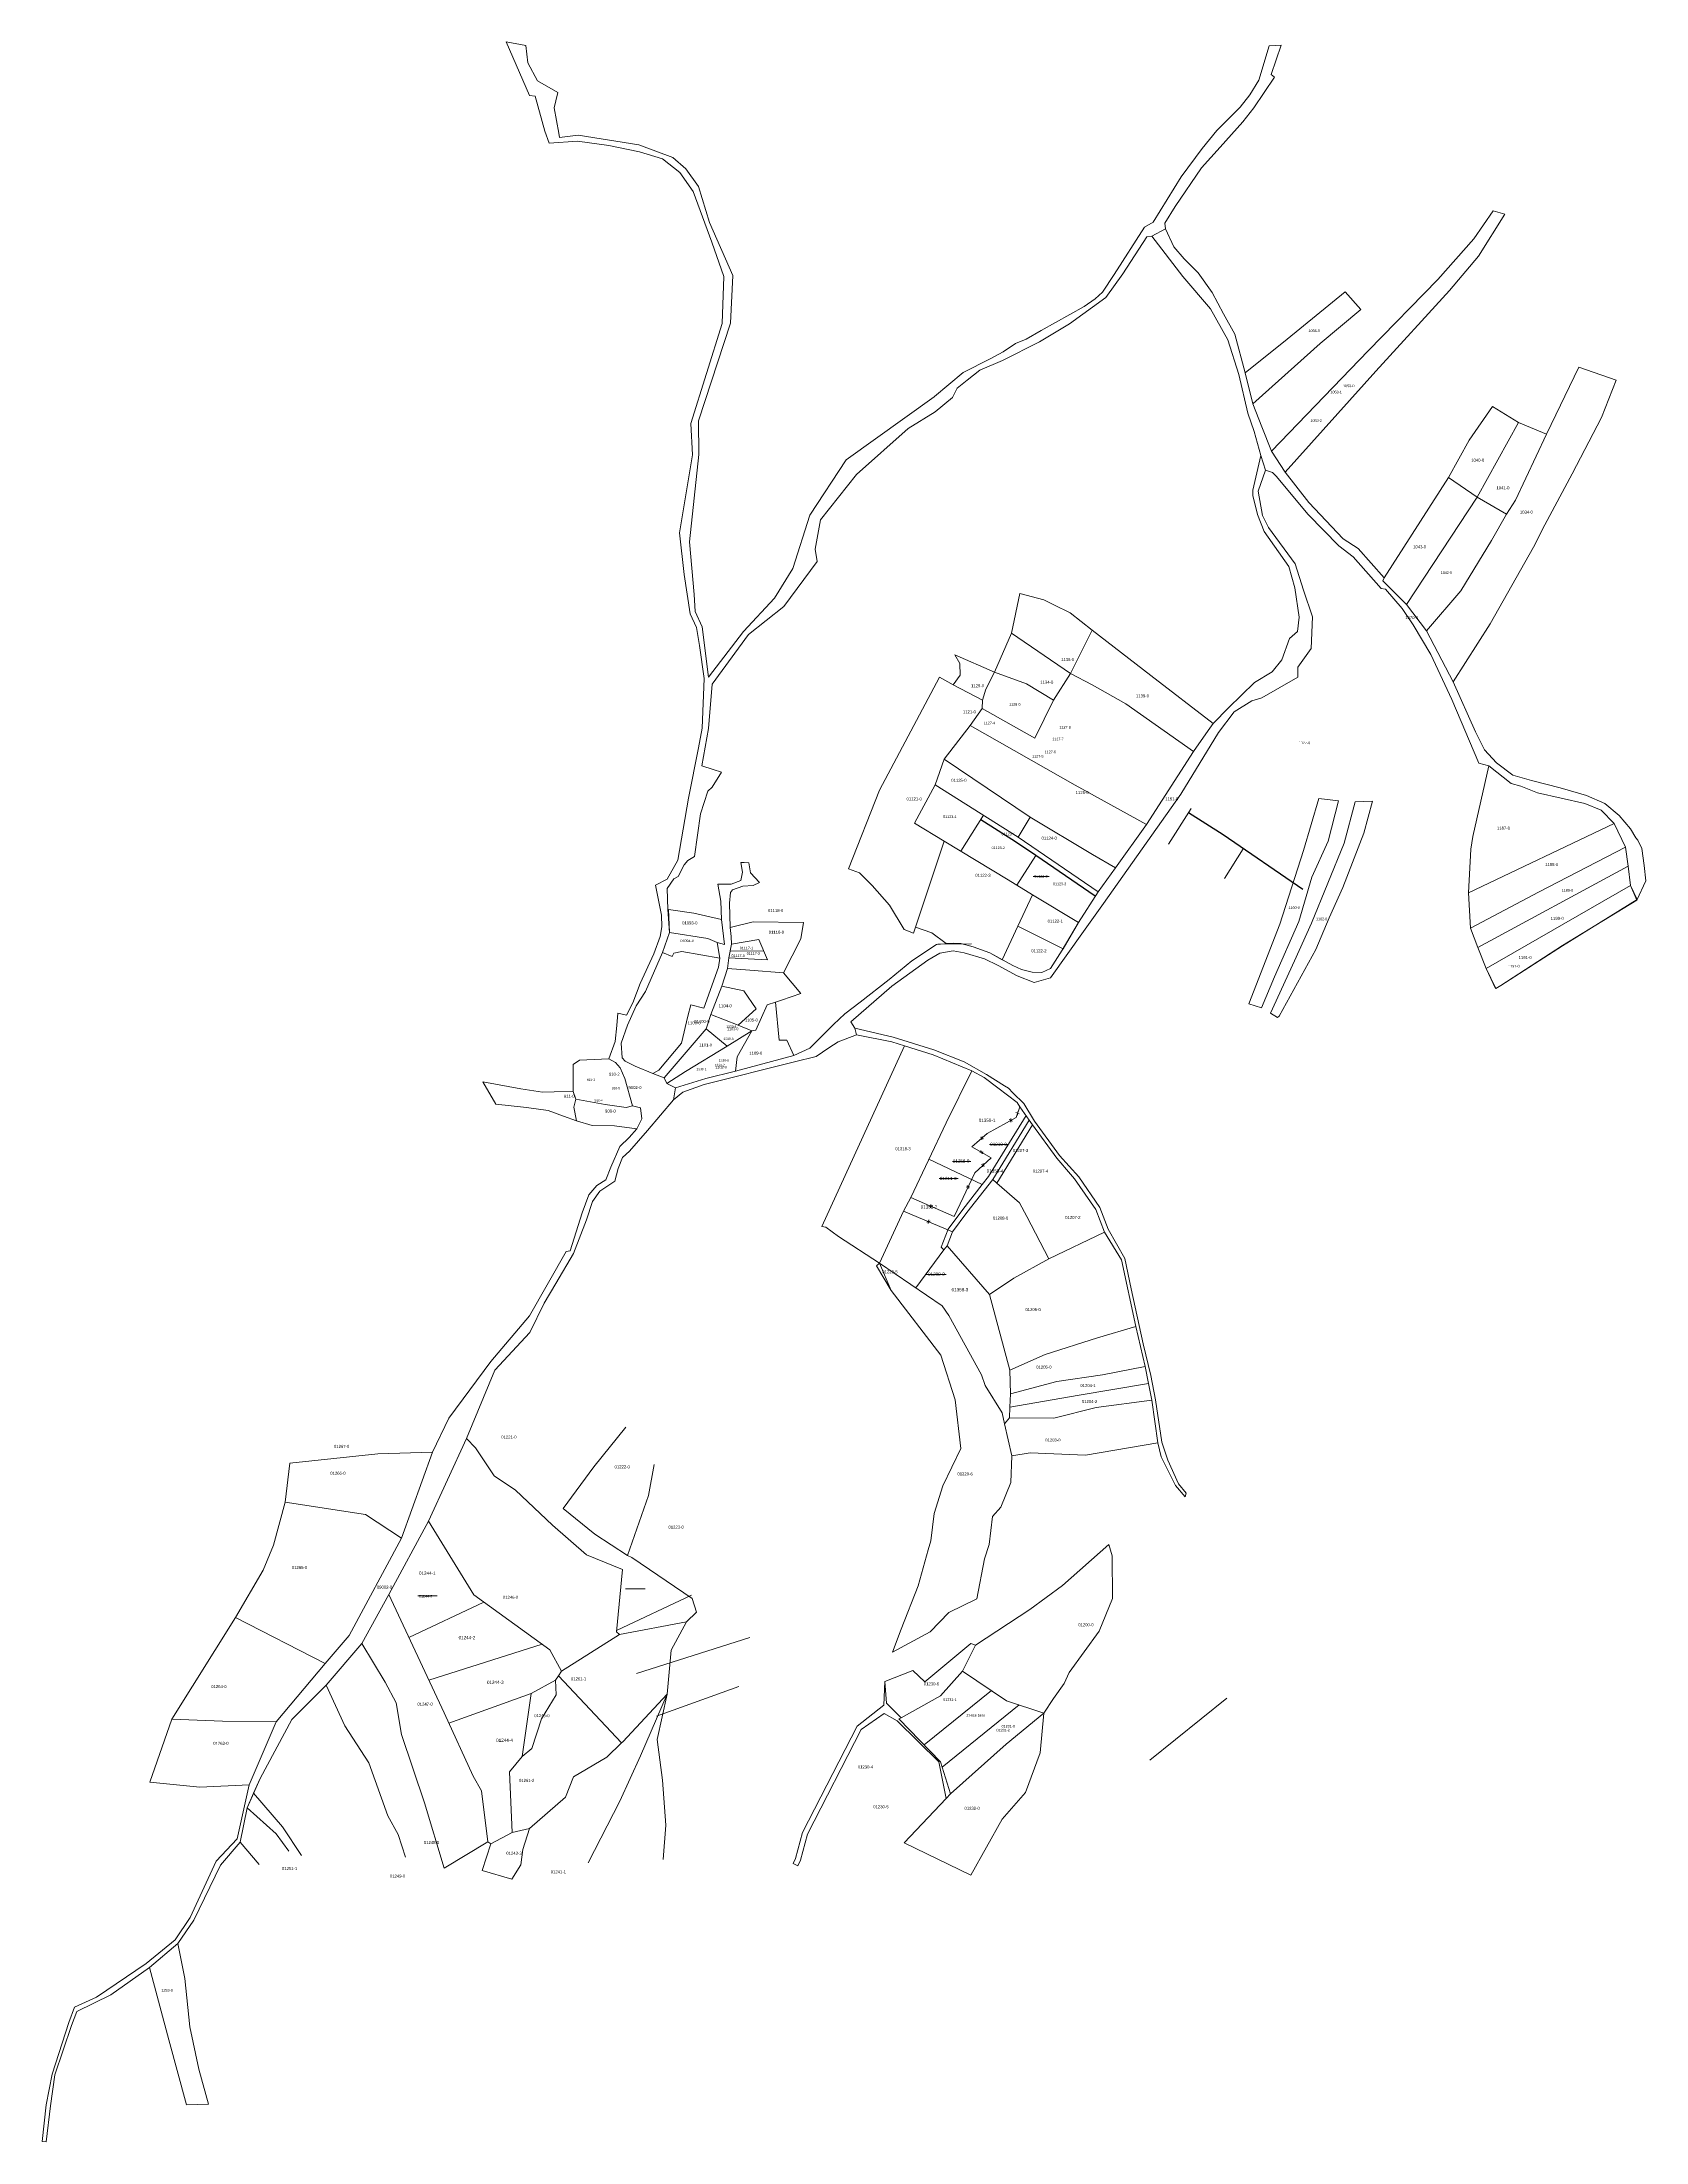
# Model space of a CAD drawing. Header units: metres. Extents: x 7510550 to 7511784, y 4687677 to 4689293.
import ezdxf
from ezdxf.enums import TextEntityAlignment as Align

# ---------------------------------------------------------------- set-up
doc = ezdxf.new("R2010")
doc.units = ezdxf.units.M
for name, color, linetype, lineweight in [('label', 1, 'Continuous', 0), ('Ndarje e re', 1, 'Continuous', 0), ('Nr Parceles Baze', 7, 'Continuous', 0), ('Nr-Kojshi', 251, 'Continuous', 0), ('Nr-Ri', 1, 'Continuous', 0), ('Parc-Kojshi', 251, 'Continuous', 0), ('Parc-Re', 7, 'Continuous', 0), ('Parcela Baze', 7, 'Continuous', 0), ('Pikat Ndarjes garb', 1, 'Continuous', 0)]:
    doc.layers.add(name, color=color, linetype=linetype, lineweight=lineweight)
doc.styles.get("Standard").update_dxf_attribs({"font": 'arial.ttf'})

msp = doc.modelspace()

# ---------------------------------------------------------------- linework, layer by layer
at = {"layer": 'label', "flags": 128}
for points in [[(7511312.7, 4688650.9), (7511324.9, 4688650.9)], [(7511294.3, 4688463.8), (7511296.7, 4688462.6)], [(7511295.4, 4688461.8), (7511295.6, 4688464.5)], [(7511299.4, 4688469.2), (7511301.8, 4688468)], [(7511300.5, 4688467.2), (7511300.8, 4688469.9)], [(7511272.1, 4688450.1), (7511274.5, 4688448.9)], [(7511273.4, 4688437.3), (7511272.5, 4688439.8)], [(7511273.2, 4688448.2), (7511273.5, 4688450.8)], [(7511279, 4688444.4), (7511293.8, 4688444.4)], [(7511271.6, 4688438.6), (7511274.3, 4688438.5)], [(7511272.9, 4688429.1), (7511275.3, 4688427.9)], [(7511274, 4688427.2), (7511274.2, 4688429.9)], [(7511240.3, 4688418.4), (7511255, 4688418.4)], [(7511261.2, 4688411.7), (7511263.9, 4688411.9)], [(7511263.1, 4688410.6), (7511262, 4688413)], [(7511232.6, 4688396.5), (7511235.1, 4688397.5)], [(7511233.9, 4688398.3), (7511233.9, 4688395.7)], [(7511233.4, 4688385.4), (7511230.8, 4688384.8)], [(7511231.9, 4688383.7), (7511232.3, 4688386.4)], [(7511230.3, 4688344.5), (7511245.8, 4688344.5)]]:
    msp.add_lwpolyline(points, dxfattribs=at)
at = {"layer": 'Ndarje e re', "flags": 128}
for points in [[(7511416.8, 4688675.7), (7511434.2, 4688703.2)], [(7511256.9, 4688670.4), (7511274.4, 4688697.9)], [(7511300.2, 4688644.1), (7511314.6, 4688666.9)], [(7511460, 4688649.4), (7511474.4, 4688672.2)], [(7511105.3, 4688593.6), (7511079.4, 4688593.3)], [(7511265.1, 4688598.9), (7511239.3, 4688598.6)], [(7511307.2, 4688466.8), (7511278.3, 4688419.8), (7511273.5, 4688413.7), (7511258.5, 4688394.6), (7511247.2, 4688379.3), (7511241.8, 4688365.6), (7511243.8, 4688363.4)], [(7511273.5, 4688413.6), (7511232.4, 4688433.2)], [(7511250.5, 4688431.5), (7511264.6, 4688431.5)], [(7511243.8, 4688363.4), (7511222.5, 4688334.1)], [(7511246.5, 4688366.4), (7511243.8, 4688363.4)], [(7510998.9, 4688102.5), (7511014, 4688102.5)], [(7510889.9, 4688092.2), (7510832.2, 4688065)], [(7510839.1, 4688097.2), (7510854.1, 4688097.2)], [(7511049.8, 4688097.5), (7510992, 4688070.3)], [(7510934.8, 4688059.8), (7510847.6, 4688032.1)], [(7511094.6, 4688065.1), (7511007.5, 4688037.4)], [(7510926.3, 4688021.9), (7510863, 4687999.1)], [(7511086.1, 4688027.2), (7511022.8, 4688004.4)], [(7511242.6, 4687965.3), (7511302, 4688013.1)], [(7511402.5, 4687970.6), (7511461.8, 4688018.4)]]:
    msp.add_lwpolyline(points, dxfattribs=at)
at = {"layer": 'Ndarje e re', "lineweight": -3, "flags": 128}
for points in [[(7511520.3, 4688640.9), (7511458.8, 4688682.9), (7511432.1, 4688699.8)], [(7511360.5, 4688635.6), (7511314.6, 4688666.9), (7511299, 4688677.6), (7511272.3, 4688694.5)]]:
    msp.add_lwpolyline(points, dxfattribs=at)
at = {"layer": 'Parc-Kojshi'}
for points in [[(7511035.9, 4688478.8), (7511037.5, 4688488.1), (7511030.8, 4688491.4), (7511028.8, 4688495.8), (7511020.1, 4688499.2), (7511006.4, 4688504.9), (7510998.7, 4688508.6), (7510996.3, 4688511.3), (7510995.6, 4688522.6), (7511000.6, 4688536.5), (7511007.2, 4688551.2), (7511014.4, 4688562.2), (7511027.5, 4688592.2), (7511032.8, 4688607.6), (7511031.6, 4688625.5), (7511031.1, 4688641.7), (7511036.2, 4688648.9), (7511039.4, 4688650.9), (7511044, 4688659.8), (7511047, 4688663.2), (7511052.1, 4688666.2), (7511056.7, 4688699), (7511062.2, 4688716.4), (7511065.6, 4688719.7), (7511072.8, 4688731.1), (7511066.5, 4688733.2), (7511057.8, 4688736.1), (7511062.9, 4688764.8), (7511065.7, 4688798.8), (7511093.6, 4688837.2), (7511120.7, 4688858.7), (7511146.4, 4688893.4), (7511145, 4688902.8), (7511149.1, 4688925.3), (7511176.6, 4688960.3), (7511216.6, 4688995.7), (7511237.3, 4689008.4), (7511250.7, 4689019.5), (7511254.2, 4689026.7), (7511261.8, 4689032.9), (7511271.6, 4689040.7), (7511289.1, 4689047.9), (7511317.5, 4689062.3), (7511340.7, 4689076.3), (7511368.5, 4689096.6), (7511381.7, 4689114.7), (7511400.1, 4689143.1), (7511404.1, 4689143.8), (7511414.4, 4689149.4), (7511414.1, 4689153.7), (7511421.9, 4689166.6), (7511442.2, 4689196.2), (7511456.6, 4689212.3), (7511474.1, 4689231.8), (7511482.4, 4689242.5), (7511498.4, 4689266), (7511495.9, 4689268.3), (7511503.5, 4689290.7), (7511494.4, 4689290.2), (7511486.4, 4689263.7), (7511479.4, 4689252.4), (7511472.1, 4689243.1), (7511454.1, 4689225.1), (7511442.7, 4689211.3), (7511426.6, 4689189.5), (7511405.1, 4689154.4), (7511398.3, 4689150.7), (7511374.9, 4689114.3), (7511366, 4689100.7), (7511360.5, 4689095.6), (7511351.8, 4689089.6), (7511318.8, 4689071.1), (7511307.3, 4689064.5), (7511299, 4689061), (7511289.5, 4689054.6), (7511279.7, 4689049.4), (7511258.8, 4689038.7), (7511236.7, 4689020.2), (7511236.5, 4689020.1), (7511168.8, 4688971.5), (7511140.9, 4688929), (7511127.7, 4688887.9), (7511113.6, 4688865.1), (7511089.7, 4688839.5), (7511062.9, 4688804.3), (7511058, 4688842.9), (7511052.5, 4688854.8), (7511051.9, 4688867.8), (7511048.3, 4688908.5), (7511055.5, 4688975.7), (7511055.2, 4689001.7), (7511079.7, 4689076.7), (7511081.5, 4689113.4), (7511063.7, 4689154.2), (7511055.1, 4689181.9), (7511045.4, 4689195.5), (7511035.4, 4689204.3), (7511009.2, 4689214.1), (7510962.5, 4689221.4), (7510948.2, 4689219.7), (7510947.7, 4689223), (7510944.1, 4689242.4), (7510945.2, 4689248), (7510946.9, 4689254.2), (7510931.2, 4689263.2), (7510923.8, 4689277.2), (7510922.2, 4689290.4), (7510907, 4689293.2), (7510925.1, 4689251.9), (7510929.5, 4689251.6), (7510936.9, 4689224.6), (7510940.3, 4689215.3), (7510961.9, 4689216.8), (7510986.1, 4689213.5), (7511009.7, 4689208.7), (7511027.3, 4689203.3), (7511040.7, 4689192.8), (7511051, 4689178), (7511065.3, 4689139.2), (7511074.6, 4689112.8), (7511073.3, 4689076.4), (7511049.2, 4688999.4), (7511050.6, 4688975.5), (7511040.4, 4688915.4), (7511044.1, 4688883.4), (7511048.8, 4688853.1), (7511053.7, 4688842.4), (7511055.8, 4688828.6), (7511059.4, 4688803.2), (7511057.9, 4688765.1), (7511055.1, 4688749.9), (7511047.3, 4688711), (7511039.1, 4688663.3), (7511031.1, 4688648.7), (7511022, 4688644.1), (7511026.6, 4688621), (7511027, 4688612), (7511025.5, 4688604.5), (7511020.7, 4688591.3), (7511010.3, 4688568.4), (7511004.6, 4688553.6), (7510999.7, 4688544.1), (7510993, 4688545.5), (7510992.3, 4688536.1), (7510991.1, 4688523.9), (7510986.2, 4688510.5), (7510991.3, 4688507.7), (7510994.9, 4688503.5), (7510998.4, 4688495.4), (7511004.4, 4688474.3), (7511010.5, 4688472.8), (7511011.6, 4688464.3), (7511007.7, 4688456.6), (7511001.7, 4688449.8), (7510994.7, 4688443.1), (7510987.7, 4688427.1), (7510983.8, 4688417.2), (7510976.9, 4688413), (7510970.6, 4688405.8), (7510965.7, 4688391.8), (7510956.4, 4688362.6), (7510953.4, 4688362.1), (7510925.1, 4688312.7), (7510895.4, 4688277.6), (7510863, 4688233.8), (7510850.3, 4688207.8), (7510826.5, 4688141.4), (7510786.4, 4688066.5), (7510767.8, 4688045), (7510730.1, 4688000.2), (7510709.4, 4687951.7), (7510700, 4687910.1), (7510684, 4687892.9), (7510663.8, 4687849.4), (7510652.4, 4687832.3), (7510630.1, 4687814), (7510591.7, 4687788.2), (7510575, 4687780.4), (7510570.6, 4687768.7), (7510557.8, 4687728.9), (7510553.1, 4687705.3), (7510549.9, 4687677.1), (7510553.1, 4687676.7), (7510556.4, 4687704.6), (7510559.8, 4687728.4), (7510572.6, 4687766.3), (7510576.8, 4687777.2), (7510602.8, 4687789.9), (7510632.5, 4687811.1), (7510654.5, 4687829.5), (7510666.7, 4687847.4), (7510687.2, 4687889.7), (7510702.3, 4687907.4), (7510707.8, 4687934), (7510717.7, 4687956.6), (7510742.2, 4688001.8), (7510768.7, 4688028.3), (7510795.9, 4688060.4), (7510816.8, 4688098), (7510847.3, 4688154.5), (7510876.6, 4688218.1), (7510898.4, 4688270.9), (7510925.3, 4688299.9), (7510936.4, 4688322.3), (7510945.3, 4688337.6), (7510958.9, 4688360.6), (7510969, 4688386.6), (7510973.5, 4688400.6), (7510979.2, 4688408.6), (7510990.7, 4688416.3), (7510993.2, 4688426), (7510996.6, 4688434.6), (7511002, 4688439.3), (7511015.9, 4688455.4), (7511035.9, 4688478.8)], [(7511738.6, 4688713.1), (7511718.3, 4688719), (7511696.1, 4688724.6), (7511681.8, 4688728.9), (7511669.2, 4688738.4), (7511659.9, 4688748.2), (7511653, 4688762.1), (7511635.8, 4688800.6), (7511615.4, 4688840), (7511600.1, 4688860.2), (7511581.9, 4688878.4), (7511582.8, 4688880.8), (7511562.9, 4688903.2), (7511551.3, 4688910.7), (7511524.8, 4688938.6), (7511506.5, 4688962), (7511496.2, 4688978.2), (7511488.7, 4688996.9), (7511481.8, 4689014.7), (7511475.8, 4689038.4), (7511467.8, 4689068.4), (7511459.2, 4689083.9), (7511450.4, 4689100.4), (7511439.7, 4689115.5), (7511429, 4689126.3), (7511420.9, 4689135.6), (7511414.4, 4689149.4), (7511404.1, 4689143.8), (7511427.9, 4689112.6), (7511449.2, 4689087.8), (7511462.4, 4689063.8), (7511470.9, 4689037.2), (7511477.9, 4689007.5), (7511482.8, 4688993.3), (7511487.9, 4688974.8), (7511491.5, 4688963.7), (7511496.9, 4688961.9), (7511499.6, 4688959), (7511524.2, 4688929.6), (7511547.9, 4688905.3), (7511559, 4688897), (7511580.4, 4688872.5), (7511583.7, 4688871.9), (7511596.6, 4688857.1), (7511605, 4688844.6), (7511618.6, 4688821.8), (7511634.9, 4688787), (7511655.7, 4688738.1), (7511663.4, 4688735.9), (7511680.6, 4688722.4), (7511687.9, 4688720.3), (7511700.9, 4688715.2), (7511737.3, 4688706.9), (7511749.9, 4688701.9), (7511759.9, 4688691.6), (7511768.5, 4688673.4), (7511770.5, 4688658.8), (7511772.5, 4688644), (7511777.2, 4688632.5), (7511784.3, 4688647.4), (7511783, 4688659.3), (7511781.2, 4688672.3), (7511778, 4688678.7), (7511776.6, 4688680.7), (7511772.4, 4688687.6), (7511763.6, 4688697.8), (7511752.6, 4688706.9), (7511738.6, 4688713.1)], [(7511706.4, 4688921.4), (7511727.5, 4688960.9), (7511750.1, 4689004.1), (7511761.4, 4689033), (7511732.7, 4689042.8), (7511707.8, 4688991.3), (7511683.8, 4688940.4), (7511676.9, 4688929.8), (7511665.3, 4688909.5), (7511641.7, 4688870.8), (7511615.4, 4688840), (7511635.8, 4688800.6), (7511664.3, 4688845.2), (7511697.7, 4688904.3), (7511706.4, 4688921.4)], [(7511654.4, 4688942.8), (7511686.3, 4689000.4), (7511666.2, 4689012.6), (7511648.3, 4688986.8), (7511632.4, 4688957.9), (7511654.4, 4688942.8)], [(7511683.8, 4688940.4), (7511707.8, 4688991.3), (7511686.3, 4689000.4), (7511654.4, 4688942.8), (7511676.9, 4688929.8), (7511683.8, 4688940.4)], [(7511455.4, 4688761.6), (7511467.4, 4688777.6), (7511480.9, 4688786.1), (7511488.7, 4688788.3), (7511516.3, 4688804.3), (7511516.4, 4688811.9), (7511526.6, 4688826.4), (7511527.6, 4688850.6), (7511520.6, 4688871.1), (7511514.2, 4688891.6), (7511493.9, 4688919.4), (7511489.2, 4688928.8), (7511485.8, 4688947.4), (7511491.5, 4688963.7), (7511487.9, 4688974.8), (7511481.7, 4688948.2), (7511481.6, 4688944.2), (7511485.4, 4688929.6), (7511490.5, 4688916.4), (7511509.5, 4688889.5), (7511514.1, 4688873.1), (7511517.3, 4688850.4), (7511516.1, 4688839.4), (7511509.9, 4688834.1), (7511504.1, 4688817.5), (7511496.7, 4688808.3), (7511483.1, 4688800.1), (7511462.9, 4688780.7), (7511451.2, 4688768.6), (7511447.4, 4688763.1), (7511436.1, 4688747), (7511399.8, 4688690.9), (7511376, 4688657.5), (7511362.7, 4688638.9), (7511347.5, 4688615.3), (7511335.1, 4688594.1), (7511325.9, 4688580), (7511319.4, 4688576.8), (7511311.8, 4688577.1), (7511303.7, 4688579.2), (7511297, 4688582.3), (7511279.4, 4688592.1), (7511266.5, 4688596.8), (7511257, 4688599.3), (7511251.2, 4688599.6), (7511238.2, 4688598.5), (7511219.4, 4688586), (7511201.9, 4688571.6), (7511179.5, 4688554.2), (7511167.8, 4688545.1), (7511159, 4688537), (7511150.9, 4688528.7), (7511140.7, 4688518.7), (7511128.5, 4688513), (7511083.5, 4688501), (7511060.7, 4688495.4), (7511037.5, 4688488.1), (7511035.9, 4688478.8), (7511043.1, 4688484.8), (7511059.5, 4688490.6), (7511129, 4688508.1), (7511145.6, 4688512.2), (7511155.5, 4688518.9), (7511162.6, 4688523.6), (7511176.7, 4688528.9), (7511175.5, 4688534), (7511172.4, 4688539), (7511204, 4688566.3), (7511231.6, 4688586.5), (7511240.8, 4688591.7), (7511251.2, 4688593.5), (7511259.6, 4688592.1), (7511275.1, 4688587.5), (7511285.7, 4688582.3), (7511300.3, 4688574.3), (7511313.5, 4688569.2), (7511325.9, 4688572.9), (7511351.5, 4688608.6), (7511366.8, 4688630), (7511426.2, 4688714.3), (7511455.4, 4688761.6)], [(7511600.1, 4688860.2), (7511654.4, 4688942.8), (7511632.4, 4688957.9), (7511582.8, 4688880.8), (7511581.9, 4688878.4), (7511600.1, 4688860.2)], [(7511358.2, 4688840.5), (7511341.1, 4688853.7), (7511328.5, 4688859.9), (7511320.9, 4688863.9), (7511302.3, 4688868.6), (7511296, 4688838.2), (7511341.3, 4688807), (7511358.2, 4688840.5)], [(7511328.4, 4688786.5), (7511341.3, 4688807), (7511296, 4688838.2), (7511282.8, 4688808.2), (7511307.5, 4688799.2), (7511328.4, 4688786.5)], [(7511451.2, 4688768.6), (7511403.2, 4688805.5), (7511358.2, 4688840.5), (7511341.3, 4688807), (7511358.2, 4688798.3), (7511384, 4688783.7), (7511436.1, 4688747), (7511447.4, 4688763.1), (7511451.2, 4688768.6)], [(7511276.3, 4688795), (7511282.8, 4688808.2), (7511252.4, 4688821.4), (7511256.2, 4688814.7), (7511256.4, 4688805.9), (7511251.1, 4688798.3), (7511273.8, 4688786.5), (7511276.3, 4688795)], [(7511399.8, 4688690.9), (7511344.9, 4688721), (7511264.1, 4688767.1), (7511244.3, 4688741.1), (7511310.3, 4688696.6), (7511358.4, 4688667.7), (7511376, 4688657.5), (7511399.8, 4688690.9)], [(7511647.6, 4688638.3), (7511759.9, 4688691.6), (7511749.9, 4688701.9), (7511737.3, 4688706.9), (7511700.9, 4688715.2), (7511687.9, 4688720.3), (7511680.6, 4688722.4), (7511663.4, 4688735.9), (7511651.1, 4688681.7), (7511649.5, 4688671.9), (7511647.6, 4688638.3)], [(7511701.6, 4688638.7), (7511768.5, 4688673.4), (7511759.9, 4688691.6), (7511647.6, 4688638.3), (7511649.3, 4688611), (7511701.6, 4688638.7)], [(7511654.9, 4688596.2), (7511770.5, 4688658.8), (7511768.5, 4688673.4), (7511701.6, 4688638.7), (7511649.3, 4688611), (7511654.9, 4688596.2)], [(7511060.9, 4688533.6), (7511064.6, 4688544.7), (7511073.2, 4688566.3), (7511077.4, 4688580.1), (7511078.5, 4688588.1), (7511080.4, 4688598.6), (7511080.3, 4688604.7), (7511079.4, 4688611.6), (7511079, 4688630.2), (7511079.8, 4688638.5), (7511081.2, 4688640.6), (7511089.3, 4688643.4), (7511097.1, 4688643.9), (7511102.1, 4688646.3), (7511095.1, 4688653.6), (7511093.8, 4688661.3), (7511090.2, 4688661.7), (7511087.7, 4688661.7), (7511088.9, 4688654.2), (7511087.7, 4688647.8), (7511080.3, 4688645), (7511070, 4688645), (7511072.2, 4688631.7), (7511072.8, 4688617.7), (7511075, 4688598.5), (7511069.4, 4688600.1), (7511071.5, 4688588), (7511070.4, 4688580.9), (7511059.2, 4688549.5), (7511049.3, 4688552), (7511047, 4688543.4), (7511042.1, 4688522.6), (7511024.6, 4688501.8), (7511020.1, 4688499.2), (7511028.8, 4688495.8), (7511060.9, 4688533.6)], [(7511661.4, 4688580.1), (7511772.5, 4688644), (7511770.5, 4688658.8), (7511654.9, 4688596.2), (7511661.4, 4688580.1)], [(7511672.6, 4688566.9), (7511720.1, 4688597.8), (7511777.2, 4688632.5), (7511772.5, 4688644), (7511661.4, 4688580.1), (7511668.5, 4688564.5), (7511672.6, 4688566.9)], [(7511133.8, 4688560.7), (7511120.6, 4688576.7), (7511094.6, 4688578.8), (7511077.4, 4688580.1), (7511073.2, 4688566.3), (7511090, 4688562.9), (7511099.6, 4688549), (7511085.7, 4688536.4), (7511096.2, 4688531.9), (7511099.2, 4688532.5), (7511107.9, 4688552.1), (7511114.3, 4688554), (7511119, 4688555.6), (7511133.8, 4688560.7)], [(7511099.6, 4688549), (7511090, 4688562.9), (7511073.2, 4688566.3), (7511064.6, 4688544.7), (7511085.7, 4688536.4), (7511099.6, 4688549)], [(7511128.5, 4688513), (7511123, 4688524.8), (7511117.1, 4688524.7), (7511114.3, 4688554), (7511107.9, 4688552.1), (7511099.2, 4688532.5), (7511096.2, 4688531.9), (7511085, 4688512), (7511083.5, 4688501), (7511128.5, 4688513)], [(7511077.2, 4688520.2), (7511060.9, 4688533.6), (7511028.8, 4688495.8), (7511030.8, 4688491.4), (7511045.1, 4688500.7), (7511077.2, 4688520.2)]]:
    msp.add_lwpolyline(points, close=True, dxfattribs=at)
at = {"layer": 'Parc-Kojshi', "flags": 128}
for points in [[(7511244.3, 4688678), (7511221.3, 4688691.8), (7511237.3, 4688721.4), (7511244.3, 4688741.1), (7511264.1, 4688767.1), (7511273.5, 4688780.1), (7511273.8, 4688786.5), (7511251.1, 4688798.3), (7511240.7, 4688804.3), (7511194.3, 4688717.3), (7511170.6, 4688656.8), (7511179, 4688653.6), (7511188.8, 4688644), (7511202, 4688628.8), (7511213.4, 4688610), (7511220.5, 4688607.1), (7511222.1, 4688611.9)], [(7511244.3, 4688741.1), (7511237.3, 4688721.4), (7511301.2, 4688681), (7511310.3, 4688696.6)], [(7511358.4, 4688667.7), (7511310.3, 4688696.6), (7511301.2, 4688681), (7511362.7, 4688638.9), (7511376, 4688657.5)], [(7511293.5, 4688648.3), (7511244.3, 4688678), (7511222.1, 4688611.9), (7511234.6, 4688607.4), (7511245.8, 4688599.2), (7511251.2, 4688599.6), (7511257, 4688599.3), (7511266.5, 4688596.8), (7511279.4, 4688592.1), (7511288.9, 4688586.7), (7511301, 4688612.7), (7511312.2, 4688636.8)], [(7511347.5, 4688615.3), (7511312.2, 4688636.8), (7511301, 4688612.7), (7511335.7, 4688595.1)], [(7511347.7, 4688419.6), (7511332.9, 4688436), (7511313.8, 4688462.4), (7511305.5, 4688476.2), (7511297.1, 4688484.2), (7511293.7, 4688487.8), (7511290.7, 4688489.7), (7511276.7, 4688498.3), (7511259.7, 4688508.1), (7511236.1, 4688517.4), (7511204.9, 4688527.1), (7511175.5, 4688534), (7511176.7, 4688528.9), (7511203.9, 4688523.6), (7511213.7, 4688520.5), (7511235.8, 4688513.6), (7511265.4, 4688501.2), (7511274.9, 4688496.1), (7511285.5, 4688488.1), (7511300.4, 4688476.9), (7511302.4, 4688473.4), (7511309.7, 4688463.2), (7511312.2, 4688459.7), (7511331, 4688434.1), (7511341.4, 4688421.8), (7511344.5, 4688418.1), (7511360.8, 4688394.5), (7511367.6, 4688377.1), (7511380.6, 4688355.7), (7511391.6, 4688304.3), (7511398.8, 4688273.5), (7511401.4, 4688260.5), (7511404.1, 4688247.6), (7511408.5, 4688214.8), (7511411.3, 4688204.1), (7511422.3, 4688181.9), (7511429.6, 4688173.4), (7511430.4, 4688176.2), (7511424.5, 4688183.2), (7511416.2, 4688201.6), (7511411.6, 4688215.4), (7511406.8, 4688248), (7511403.2, 4688266.6), (7511397.4, 4688291.1), (7511388, 4688333.3), (7511383.1, 4688356.7), (7511370.5, 4688379.3), (7511363.9, 4688396.1)], [(7511265.4, 4688501.2), (7511235.8, 4688513.6), (7511213.7, 4688520.5), (7511150, 4688381.4), (7511153.1, 4688380.8), (7511162.8, 4688373.6), (7511194.4, 4688353.2), (7511212.8, 4688393.1), (7511218.4, 4688403.8), (7511245.8, 4688461.2)], [(7511312.2, 4688459.7), (7511309.7, 4688463.2), (7511281.6, 4688417.5), (7511284.7, 4688414.8)], [(7511302.1, 4688399.6), (7511284.7, 4688414.8), (7511281.6, 4688417.5), (7511261.6, 4688392.1), (7511250.7, 4688377.4), (7511246.5, 4688366.4), (7511279, 4688329.1), (7511297.7, 4688341.6), (7511324.8, 4688356.6), (7511307.7, 4688389)], [(7511391.6, 4688304.3), (7511380.6, 4688355.7), (7511367.6, 4688377.1), (7511324.8, 4688356.6), (7511297.7, 4688341.6), (7511279, 4688329.1), (7511294.7, 4688270.7), (7511321.9, 4688282.8), (7511362.1, 4688295.7)], [(7511194.4, 4688353.2), (7511192, 4688351), (7511203.5, 4688332)], [(7511247.8, 4688312.9), (7511242.7, 4688320.4), (7511194.4, 4688353.2), (7511203.5, 4688332), (7511241.7, 4688282.3), (7511252.6, 4688247.9), (7511256.9, 4688210.6), (7511243.2, 4688181.8), (7511236.4, 4688160.5), (7511233.9, 4688139.5), (7511231.9, 4688132.6), (7511224.1, 4688104.7), (7511211.2, 4688071.4), (7511204.3, 4688053.6), (7511233.3, 4688069.4), (7511247.8, 4688084.3), (7511269.3, 4688094.7), (7511275.1, 4688125.6), (7511278.8, 4688136.5), (7511281.5, 4688158.1), (7511287.9, 4688165.4), (7511295.4, 4688184.4), (7511296.3, 4688204.8), (7511290.5, 4688229.4), (7511288.9, 4688238), (7511275.8, 4688259.1), (7511272.8, 4688267.3)], [(7511398.8, 4688273.5), (7511391.6, 4688304.3), (7511362.1, 4688295.7), (7511321.9, 4688282.8), (7511294.7, 4688270.7), (7511295.2, 4688252.6), (7511330.9, 4688262), (7511366.1, 4688267.2)], [(7511348.1, 4688251.5), (7511401.4, 4688260.5), (7511398.8, 4688273.5), (7511366.1, 4688267.2), (7511330.9, 4688262), (7511295.2, 4688252.6), (7511294.8, 4688242.4)], [(7511404.1, 4688247.6), (7511361.2, 4688242.1), (7511328.7, 4688233.8), (7511294.5, 4688234.2), (7511290.5, 4688229.4), (7511296.3, 4688204.8), (7511310.4, 4688207.2), (7511352.9, 4688205.3), (7511408.5, 4688214.8)], [(7511361.2, 4688242.1), (7511404.1, 4688247.6), (7511401.4, 4688260.5), (7511348.1, 4688251.5), (7511294.8, 4688242.4), (7511294.5, 4688234.2), (7511328.7, 4688233.8)], [(7511363.5, 4688070), (7511373.7, 4688095.1), (7511373.4, 4688127.9), (7511371, 4688136.5), (7511335.3, 4688105), (7511310.1, 4688086.6), (7511268.3, 4688059.2), (7511258.4, 4688039), (7511292.2, 4688016.3), (7511320.8, 4688006.8), (7511328.2, 4688018.1), (7511336.5, 4688029.6), (7511340.3, 4688038), (7511351.9, 4688054)], [(7511258.4, 4688039), (7511268.3, 4688059.2), (7511264.7, 4688060.4), (7511229.4, 4688030.9), (7511220.1, 4688039.6), (7511198.5, 4688031.1), (7511199.7, 4688014.5), (7511211.1, 4688003.3), (7511241.4, 4688020)], [(7511199.7, 4688014.5), (7511198.5, 4688031.1), (7511197.8, 4688013), (7511177.1, 4687996.7), (7511135.1, 4687915), (7511129.7, 4687895), (7511128, 4687891), (7511131.6, 4687889.3), (7511133.5, 4687893.7), (7511138.9, 4687913.6), (7511180.2, 4687994.1), (7511198.1, 4688006.5), (7511207.9, 4688000.9), (7511240.2, 4687969.3), (7511245.6, 4687941), (7511249, 4687944.6), (7511241.4, 4687969.4), (7511209.4, 4688002.4), (7511211.1, 4688003.3)], [(7511306.8, 4687945.7), (7511318, 4687976.2), (7511320.8, 4688006.8), (7511291.9, 4687982.8), (7511249, 4687944.6), (7511245.6, 4687941), (7511213.3, 4687907), (7511264.6, 4687882.1), (7511288.7, 4687925.3)]]:
    msp.add_lwpolyline(points, close=True, dxfattribs=at)
at = {"layer": 'Parc-Kojshi'}
for points in [[(7511282.8, 4688808.2), (7511307.5, 4688799.2), (7511328.4, 4688786.5), (7511314, 4688757.3), (7511273.5, 4688780.1), (7511273.8, 4688786.5), (7511276.3, 4688795), (7511282.8, 4688808.2)], [(7511032.8, 4688607.6), (7511032, 4688625.5)], [(7511051.4, 4688622.7), (7511032, 4688625.5)], [(7511072.8, 4688617.7), (7511051.4, 4688622.7)], [(7510847.3, 4688154.5), (7510876.6, 4688218.1)], [(7510883.6, 4688210.9), (7510876.6, 4688218.1)], [(7510974.5, 4688196.5), (7510999.1, 4688227)], [(7510740.5, 4688199.2), (7510737, 4688169.3)], [(7510808.4, 4688206.5), (7510740.5, 4688199.2)], [(7510850.3, 4688207.8), (7510808.4, 4688206.5)], [(7510826.5, 4688141.4), (7510850.3, 4688207.8)], [(7510897.9, 4688189.5), (7510883.6, 4688210.9)], [(7511016.6, 4688174.2), (7511021.1, 4688198.1)], [(7510914.3, 4688178.5), (7510897.9, 4688189.5)], [(7510951, 4688164.2), (7510974.5, 4688196.5)], [(7510737, 4688169.3), (7510728.1, 4688136.2)], [(7510798.8, 4688159.7), (7510737, 4688169.3)], [(7510942.8, 4688151.6), (7510914.3, 4688178.5)], [(7511000.4, 4688128.1), (7511016.6, 4688174.2)], [(7510826.5, 4688141.4), (7510798.8, 4688159.7)], [(7510968.8, 4688128.6), (7510942.8, 4688151.6)], [(7510975.4, 4688144.5), (7510951, 4688164.2)], [(7510728.1, 4688136.2), (7510720.1, 4688116.8)], [(7510786.4, 4688066.5), (7510826.5, 4688141.4)], [(7511000.4, 4688128.1), (7510975.4, 4688144.5)], [(7510720.1, 4688116.8), (7510698.8, 4688080.3)], [(7510996.6, 4688117.4), (7510968.8, 4688128.6)], [(7510992, 4688069.4), (7510996.6, 4688117.4)], [(7511003.7, 4688126.7), (7511000.4, 4688128.1)], [(7511050.2, 4688095), (7511003.7, 4688126.7)], [(7510795.9, 4688060.4), (7510816.8, 4688098)], [(7511045.8, 4688077.2), (7511053.5, 4688084.5)], [(7511053.5, 4688084.5), (7511050.2, 4688095)], [(7510698.8, 4688080.3), (7510649.8, 4688002.1)], [(7510698.8, 4688080.3), (7510767.8, 4688045)], [(7510994.4, 4688067.4), (7510992, 4688069.4)], [(7510994.4, 4688067.4), (7511045.8, 4688077.2)], [(7511045.8, 4688077.2), (7511034.2, 4688055.2)], [(7510767.8, 4688045), (7510786.4, 4688066.5)], [(7510768.7, 4688028.3), (7510795.9, 4688060.4)], [(7510795.9, 4688060.4), (7510813.9, 4688030.6)], [(7510949.6, 4688039), (7510994.4, 4688067.4)], [(7511034.2, 4688055.2), (7511031, 4688021.5)], [(7510730.1, 4688000.2), (7510767.8, 4688045)], [(7510949.6, 4688039), (7510947.3, 4688035.5)], [(7510742.2, 4688001.8), (7510768.7, 4688028.3)], [(7510783, 4687997.1), (7510768.7, 4688028.3)], [(7510813.9, 4688030.6), (7510822.5, 4688014.7)], [(7510945.6, 4688020.8), (7510934.2, 4688002.3)], [(7510947.3, 4688035.5), (7510945, 4688032.1)], [(7510945, 4688032.1), (7510945.6, 4688020.8)], [(7510995.9, 4687984), (7510947.3, 4688035.5)], [(7511031, 4688021.5), (7510996.8, 4687984.8)], [(7511010.4, 4687973.8), (7511031, 4688021.5)], [(7511031, 4688021.5), (7511023.4, 4687986.4)], [(7510822.5, 4688014.7), (7510826.6, 4687990.3)], [(7510649.8, 4688002.1), (7510632.9, 4687953.7)], [(7510688.8, 4688000.6), (7510649.8, 4688002.1)], [(7510730.1, 4688000.2), (7510688.8, 4688000.6)], [(7510709.4, 4687951.7), (7510730.1, 4688000.2)], [(7510717.7, 4687956.6), (7510742.2, 4688001.8)], [(7510801.4, 4687968.6), (7510783, 4687997.1)], [(7510826.6, 4687990.3), (7510844.2, 4687937.8)], [(7510934.2, 4688002.3), (7510926.8, 4687979.6)], [(7510926.8, 4687979.6), (7510919.3, 4687973.4)], [(7510984.6, 4687973), (7510958.8, 4687957.8)], [(7510995.9, 4687984), (7510984.6, 4687973)], [(7510994.7, 4687939), (7511010.4, 4687973.8)], [(7510996.8, 4687984.8), (7510995.9, 4687984)], [(7511023.4, 4687986.4), (7511027.4, 4687955.2)], [(7510712.7, 4687945.3), (7510717.7, 4687956.6)], [(7510816.1, 4687927.8), (7510801.4, 4687968.6)], [(7510958.8, 4687957.8), (7510952.8, 4687942)], [(7511027.4, 4687955.2), (7511030.1, 4687920.5)], [(7510632.9, 4687953.7), (7510671.3, 4687949.7)], [(7510671.3, 4687949.7), (7510709.4, 4687951.7)], [(7510700, 4687910.1), (7510709.4, 4687951.7)], [(7510707.8, 4687934), (7510712.7, 4687945.3)], [(7510735, 4687919.2), (7510712.7, 4687945.3)], [(7510952.8, 4687942), (7510925, 4687918.1)], [(7510970.2, 4687891.6), (7510994.7, 4687939)], [(7510702.3, 4687907.4), (7510707.8, 4687934)], [(7510707.8, 4687934), (7510730.2, 4687914)], [(7510824, 4687913.3), (7510816.1, 4687927.8)], [(7510844.2, 4687937.8), (7510859.3, 4687887.4)], [(7510684, 4687892.9), (7510700, 4687910.1)], [(7510687.2, 4687889.7), (7510702.3, 4687907.4)], [(7510702.3, 4687907.4), (7510717, 4687890.2)], [(7510730.2, 4687914), (7510739.9, 4687900.5)], [(7510749.5, 4687897.3), (7510735, 4687919.2)], [(7510829.5, 4687895.9), (7510824, 4687913.3)], [(7510859.3, 4687887.4), (7510893, 4687907.7)], [(7510925, 4687918.1), (7510911.7, 4687914.8)], [(7510919.9, 4687901.9), (7510925, 4687918.1)], [(7511030.1, 4687920.5), (7511027.8, 4687894)], [(7510895.3, 4687906.2), (7510888.7, 4687885.7)], [(7510918.4, 4687890.1), (7510919.9, 4687901.9)], [(7510911.5, 4687879.1), (7510888.7, 4687885.7)], [(7510911.5, 4687879.1), (7510918.4, 4687890.1)]]:
    msp.add_lwpolyline(points, dxfattribs=at)
at = {"layer": 'Parc-Re', "flags": 128}
for points in [[(7511096.2, 4688531.9), (7511085, 4688512), (7511083.5, 4688501), (7511060.7, 4688495.4), (7511037.5, 4688488.1), (7511030.8, 4688491.4), (7511045.1, 4688500.7), (7511077.2, 4688520.2), (7511060.9, 4688533.6), (7511064.6, 4688544.7), (7511085.7, 4688536.4)], [(7511077.2, 4688520.2), (7511060.9, 4688533.6), (7511064.6, 4688544.7), (7511085.7, 4688536.4), (7511096.2, 4688531.9), (7511085, 4688512), (7511083.5, 4688501), (7511060.7, 4688495.4), (7511037.5, 4688488.1), (7511030.8, 4688491.4), (7511045.1, 4688500.7)], [(7511218.4, 4688403.8), (7511212.8, 4688393.1), (7511194.4, 4688353.2), (7511242.7, 4688320.4), (7511247.8, 4688312.9), (7511272.8, 4688267.3), (7511275.8, 4688259.1), (7511288.9, 4688238), (7511290.5, 4688229.4), (7511294.5, 4688234.2), (7511294.8, 4688242.4), (7511295.2, 4688252.6), (7511294.7, 4688270.7), (7511279, 4688329.1), (7511246.5, 4688366.4), (7511250.7, 4688377.4), (7511261.6, 4688392.1), (7511281.6, 4688417.5), (7511309.7, 4688463.2), (7511302.4, 4688473.4), (7511300.4, 4688476.9), (7511285.5, 4688488.1), (7511274.9, 4688496.1), (7511265.4, 4688501.2), (7511245.8, 4688461.2)]]:
    msp.add_lwpolyline(points, close=True, dxfattribs=at)
at = {"layer": 'Parcela Baze', "flags": 128}
for points in [[(7511675.6, 4689160.6), (7511655.5, 4689128.4), (7511633.1, 4689101.8), (7511576.5, 4689039.9), (7511506.5, 4688962), (7511496.2, 4688978.2), (7511570.6, 4689055.5), (7511624, 4689110.3), (7511651.8, 4689141.7), (7511666.8, 4689163.3), (7511675.6, 4689160.6)], [(7511564.8, 4689087.4), (7511533.6, 4689061.2), (7511481.8, 4689014.7), (7511475.8, 4689038.4), (7511508.1, 4689064.5), (7511552.9, 4689100.9), (7511564.8, 4689087.4)], [(7511654.4, 4688942.8), (7511676.9, 4688929.8), (7511665.3, 4688909.5), (7511641.7, 4688870.8), (7511615.4, 4688840), (7511600.1, 4688860.2), (7511654.4, 4688942.8)], [(7511328.4, 4688786.5), (7511341.3, 4688807), (7511358.2, 4688798.3), (7511384, 4688783.7), (7511436.1, 4688747), (7511399.8, 4688690.9), (7511344.9, 4688721), (7511264.1, 4688767.1), (7511273.5, 4688780.1), (7511314, 4688757.3), (7511328.4, 4688786.5)], [(7511488.3, 4688549.7), (7511478.6, 4688552.9), (7511502.4, 4688614.2), (7511520.8, 4688670.8), (7511532.4, 4688710.9), (7511547.6, 4688709.1), (7511539.6, 4688677.9), (7511527.2, 4688650.4), (7511517, 4688616.3), (7511498.3, 4688573.6), (7511488.3, 4688549.7)], [(7511500.8, 4688542.4), (7511495.4, 4688545.7), (7511513.7, 4688586), (7511527, 4688615), (7511552.1, 4688676.5), (7511560.5, 4688708.3), (7511573.7, 4688708.9), (7511567.1, 4688684.1), (7511550.9, 4688642.4), (7511540.5, 4688619.1), (7511530.2, 4688594.7), (7511502.1, 4688543.4), (7511500.8, 4688542.4)], [(7511661.4, 4688580.1), (7511772.5, 4688644), (7511777.5, 4688633.1), (7511720, 4688597.4), (7511672.6, 4688566.9), (7511668.7, 4688564.5), (7511661.4, 4688580.1)], [(7511064.6, 4688544.7), (7511085.7, 4688536.4), (7511096.2, 4688531.9), (7511077.2, 4688520.2), (7511060.9, 4688533.6), (7511064.6, 4688544.7)], [(7511037.5, 4688488.1), (7511030.8, 4688491.4), (7511045.1, 4688500.7), (7511077.2, 4688520.2), (7511096.2, 4688531.9), (7511085, 4688512), (7511083.5, 4688501), (7511060.7, 4688495.4), (7511037.5, 4688488.1)], [(7510986.2, 4688510.5), (7510991.3, 4688507.7), (7510994.9, 4688503.5), (7510998.4, 4688495.4), (7511004.4, 4688474.3), (7510999.4, 4688473.1), (7510983.4, 4688475.2), (7510960.8, 4688479.5), (7510958.6, 4688485.4), (7510958.6, 4688506.1), (7510963.5, 4688509.4), (7510986.2, 4688510.5)], [(7510899.2, 4688475.6), (7510889.2, 4688492.7), (7510918.5, 4688487.4), (7510935, 4688484.8), (7510944, 4688485.1), (7510958.6, 4688485.4), (7510960.8, 4688479.5), (7510959.3, 4688473.2), (7510961.2, 4688462.7), (7510951.1, 4688466.2), (7510939.5, 4688470.7), (7510922.8, 4688473), (7510899.2, 4688475.6)], [(7511004.4, 4688474.3), (7511010.5, 4688472.8), (7511011.6, 4688464.3), (7511007.7, 4688456.6), (7510990.6, 4688458.9), (7510973.4, 4688459.1), (7510961.2, 4688462.7), (7510959.3, 4688473.2), (7510960.8, 4688479.5), (7510983.4, 4688475.2), (7510999.4, 4688473.1), (7511004.4, 4688474.3)], [(7510816.8, 4688098), (7510847.3, 4688154.5), (7510882.1, 4688097.8), (7510940.8, 4688055.5), (7510949.6, 4688039), (7510947.3, 4688035.5), (7510945, 4688032.1), (7510926.3, 4688021.9), (7510919.3, 4687973.4), (7510909.7, 4687961.7), (7510911.7, 4687914.8), (7510895.3, 4687906.2), (7510893, 4687907.7), (7510888, 4687946.9), (7510881.8, 4687958.4), (7510859.3, 4688007.1), (7510816.8, 4688098)], [(7510678.1, 4687705.7), (7510661.2, 4687705.2), (7510647.5, 4687755.2), (7510632.5, 4687811.1), (7510654.5, 4687829.5), (7510659.7, 4687802.5), (7510663.7, 4687765.2), (7510670.7, 4687732.8), (7510678.1, 4687705.7)]]:
    msp.add_lwpolyline(points, dxfattribs=at)
for points in [[(7511362.7, 4688638.9), (7511301.2, 4688681), (7511237.3, 4688721.4), (7511221.3, 4688691.8), (7511244.3, 4688678), (7511293.5, 4688648.3), (7511312.2, 4688636.8), (7511347.5, 4688615.3)], [(7511654.9, 4688596.2), (7511770.5, 4688658.8), (7511768.5, 4688673.4), (7511701.6, 4688638.7), (7511649.3, 4688611), (7511654.9, 4688596.2)], [(7511069.4, 4688600.1), (7511062.3, 4688603), (7511032.8, 4688607.6), (7511027.5, 4688592.2), (7511034.9, 4688589.2), (7511036.1, 4688591.9), (7511042.2, 4688593.1), (7511071.5, 4688588)], [(7511133.8, 4688602.8), (7511135.9, 4688615.5), (7511097.1, 4688615.8), (7511079.4, 4688611.6), (7511080.3, 4688604.7), (7511080.4, 4688598.6), (7511101.6, 4688602.4), (7511108.2, 4688586.6), (7511078.5, 4688588.1), (7511077.4, 4688580.1), (7511094.6, 4688578.8), (7511120.6, 4688576.7)], [(7511101.6, 4688602.4), (7511080.4, 4688598.6), (7511078.5, 4688588.1), (7511108.2, 4688586.6)], [(7511292.2, 4688016.3), (7511258.4, 4688039), (7511241.4, 4688020), (7511211.1, 4688003.3), (7511209.4, 4688002.4), (7511241.4, 4687969.4), (7511249, 4687944.6), (7511291.9, 4687982.8), (7511320.8, 4688006.8)]]:
    msp.add_lwpolyline(points, close=True, dxfattribs=at)
at = {"layer": 'Parcela Baze', "color": 5, "flags": 128}
for points in [[(7511267.8, 4688422.8), (7511280.4, 4688434.3), (7511265.5, 4688442.8), (7511277.4, 4688452.9), (7511299.5, 4688465.4), (7511302.4, 4688473.4), (7511300.4, 4688476.9), (7511285.5, 4688488.1), (7511274.9, 4688496.1), (7511265.4, 4688501.2), (7511245.8, 4688461.2), (7511218.4, 4688403.8), (7511251.8, 4688389.1)], [(7511218.4, 4688403.8), (7511212.8, 4688393.1), (7511250.7, 4688377.4), (7511261.6, 4688392.1), (7511281.6, 4688417.5), (7511309.7, 4688463.2), (7511302.4, 4688473.4), (7511299.5, 4688465.4), (7511277.4, 4688452.9), (7511265.5, 4688442.8), (7511280.4, 4688434.3), (7511267.8, 4688422.8), (7511251.8, 4688389.1)], [(7511246.5, 4688366.4), (7511250.7, 4688377.4), (7511212.8, 4688393.1), (7511194.4, 4688353.2), (7511242.7, 4688320.4), (7511247.8, 4688312.9), (7511272.8, 4688267.3), (7511275.8, 4688259.1), (7511288.9, 4688238), (7511290.5, 4688229.4), (7511294.5, 4688234.2), (7511294.8, 4688242.4), (7511295.2, 4688252.6), (7511294.7, 4688270.7), (7511279, 4688329.1)]]:
    msp.add_lwpolyline(points, close=True, dxfattribs=at)
at = {"layer": 'Pikat Ndarjes garb', "flags": 128}
msp.add_lwpolyline([(7511228.8, 4687982.4), (7511280.6, 4688024.2)], dxfattribs=at)

# ---------------------------------------------------------------- texts
at = {"layer": 'Ndarje e re'}
for s, height, p in [('01117-1', 2, (7511086.9, 4688594.7)), ('01117-2', 2, (7511092.2, 4688590.5)), ('01358-1', 2.5, (7511270.8, 4688461.9)), ('01358-4', 2.5, (7511276.9, 4688422.9)), ('01358-2', 2.5, (7511226.1, 4688395.2)), ('01358-3', 2.5, (7511249.9, 4688331.5)), ('01231-1', 2, (7511243.5, 4688016.2)), ('2 Hise beni', 2, (7511261.3, 4688004.1)), ('01231-2', 2, (7511284.4, 4687992.7))]:
    msp.add_text(s, height=height, dxfattribs=at).set_placement(p)
at = {"layer": 'Nr Parceles Baze'}
for s, p in [('1056-0', (7511524.6, 4689069.9)), ('1053-0', (7511551.2, 4689027.5)), ('1042-0', (7511626.3, 4688883.7)), ('1128-0', (7511294.2, 4688782.3)), ('1127-0', (7511517.2, 4688752.7)), ('01123-0', (7511313.5, 4688649.9)), ('1160-0', (7511509.2, 4688625.9)), ('1162-0', (7511530.3, 4688617.1)), ('01094-0', (7511041.2, 4688600.3)), ('01117-0', (7511080.5, 4688588.8)), ('1191-0', (7511678.3, 4688580.8)), ('1103-0', (7511077.1, 4688532.5)), ('1102-0', (7511068.2, 4688503)), ('01244-0', (7510840, 4688095.8)), ('01231-0', (7511288.4, 4687995.7)), ('1253-0', (7510641.8, 4687792.4))]:
    msp.add_text(s, height=2, dxfattribs=at).set_placement(p)
msp.add_text('1189-0', height=2, dxfattribs=at).set_placement((7511723.9, 4688640.2), align=Align.MIDDLE_CENTER)
at = {"layer": 'Nr Parceles Baze', "color": 5}
for s, p in [('01210-0', (7511279.6, 4688443.4)), ('01211-0', (7511240.9, 4688417.1)), ('01209-0', (7511231.8, 4688343.5))]:
    msp.add_text(s, height=2.5, dxfattribs=at).set_placement(p)
at = {"layer": 'Nr-Kojshi'}
for s, p in [('1040-0', (7511654.8, 4688971.3)), ('1041-0', (7511674.2, 4688950)), ('1034-0', (7511692.2, 4688931.3)), ('1043-0', (7511610.1, 4688904.6)), ('1070-0', (7511604, 4688850.1)), ('1138-0', (7511339.2, 4688817.8)), ('1129-0', (7511269.9, 4688797.7)), ('1134-0', (7511323.2, 4688800.5)), ('1139-0', (7511396.8, 4688789.9)), ('1121-0', (7511263.6, 4688777.6)), ('1126-0', (7511350.4, 4688715.4)), ('1151-0', (7511419.3, 4688710.6)), ('1187-0', (7511674.6, 4688688.1)), ('1188-0', (7511711.7, 4688660)), ('1190-0', (7511716, 4688618.6)), ('1191-0', (7511691.3, 4688588.4)), ('1100-0', (7511051.8, 4688538.1)), ('1104-0', (7511075.7, 4688551.3)), ('1105-0', (7511095.8, 4688540.3)), ('1101-0', (7511060.6, 4688521.1)), ('1109-0', (7511099.2, 4688514.8)), ('9002-0', (7511006.2, 4688488.3))]:
    msp.add_text(s, height=2.3, dxfattribs=at).set_placement(p, align=Align.MIDDLE_CENTER)
for s, p in [('01125-0', (7511249.6, 4688723.7)), ('01121-0', (7511215.2, 4688709.4)), ('01124-0', (7511319.1, 4688679.2)), ('01122-3', (7511268.1, 4688650.6)), ('01118-0', (7511108.6, 4688623.5)), ('01122-1', (7511323.8, 4688615.3)), ('01093-0', (7511042.5, 4688613.9)), ('01116-0', (7511109.2, 4688606.8)), ('01122-2', (7511311.2, 4688592.5)), ('01100-0', (7511051.8, 4688538.1)), ('910-2', (7510986.2, 4688497.5)), ('911-0', (7510951.5, 4688480.5)), ('909-0', (7510983.2, 4688469.1)), ('01318-3', (7511206.6, 4688440.1)), ('01207-3', (7511297, 4688438.8)), ('01207-4', (7511312.4, 4688422.9)), ('01208-0', (7511281.7, 4688386.7)), ('01207-2', (7511337.3, 4688387.2)), ('01229-5', (7511196.6, 4688345.4)), ('01206-0', (7511306.7, 4688316.3)), ('01205-0', (7511315, 4688272)), ('01204-1', (7511349, 4688257.9)), ('01204-2', (7511350.2, 4688245.6)), ('01221-0', (7510903.3, 4688218.2)), ('01203-0', (7511321.9, 4688215.9)), ('01267-0', (7510774.6, 4688211)), ('01222-0', (7510990.5, 4688195.2)), ('01266-0', (7510771.7, 4688190.3)), ('01229-6', (7511254.4, 4688189.8)), ('01223-0', (7511032, 4688148.8)), ('01265-0', (7510742.2, 4688117.8)), ('09002-0', (7510807.6, 4688102.6)), ('01246-0', (7510904.6, 4688094.8)), ('01200-0', (7511347.3, 4688073.7)), ('01264-0', (7510680.1, 4688026.1)), ('01261-1', (7510956.9, 4688032)), ('01230-6', (7511228.5, 4688028.2)), ('01247-0', (7510838.8, 4688012.6)), ('01245-0', (7510928.7, 4688003.7)), ('01263-0', (7510681.7, 4687982.4)), ('01261-2', (7510917, 4687953.9)), ('01230-4', (7511177.7, 4687964.2)), ('01230-5', (7511189.6, 4687933.6)), ('01232-0', (7511259.8, 4687932.4)), ('01248-0', (7510843.8, 4687906.1)), ('01243-3', (7510907.2, 4687897.8)), ('01251-1', (7510734.5, 4687886)), ('01249-0', (7510817.6, 4687880.2)), ('01241-1', (7510941.4, 4687883.5))]:
    msp.add_text(s, height=2.3, dxfattribs=at).set_placement(p)
at = {"layer": 'Nr-Ri'}
for s, height, p in [('1053-1', 2, (7511541.5, 4689022.7)), ('1053-2', 2, (7511526.1, 4689000.8)), ('1127-4', 2, (7511274.7, 4688768)), ('1127-8', 2, (7511332.9, 4688764.6)), ('1127-6', 2, (7511321.5, 4688745.7)), ('1127-7', 2, (7511327.4, 4688755.6)), ('1127-5', 2, (7511311.9, 4688742.4)), ('01123-1', 2, (7511243.4, 4688695.8)), ('01123-4', 2, (7511288.4, 4688682.5)), ('01123-2', 2, (7511280.7, 4688671.9)), ('01123-3', 2, (7511327.9, 4688644.1)), ('1330-3 ', 1.8, (7511074.3, 4688524.9)), ('1330-4', 1.8, (7511076.5, 4688534.4)), ('1330-2', 1.8, (7511067.5, 4688504.8)), ('910-3', 1.8, (7510969.1, 4688493.5)), ('910-5', 1.8, (7510988.3, 4688487)), ('1330-1', 1.8, (7511053.5, 4688501.7)), ('910-4', 1.8, (7510975.1, 4688477.6)), ('01244-1', 2.5, (7510840, 4688113.3)), ('01244-2', 2.5, (7510870.5, 4688063.7)), ('01244-3', 2.5, (7510892.3, 4688029.3)), ('01244-4', 2.5, (7510899.4, 4687984.7))]:
    msp.add_text(s, height=height, dxfattribs=at).set_placement(p)
at = {"layer": 'Parc-Re', "color": 0}
msp.add_text('1330-0', height=1.8, dxfattribs=at).set_placement((7511070.7, 4688508.4))
at = {"layer": 'Parc-Re', "lineweight": -3}
msp.add_text('01358-0', height=2.5, dxfattribs=at).set_placement((7511250.8, 4688430.5))

doc.saveas('drawing.dxf')
